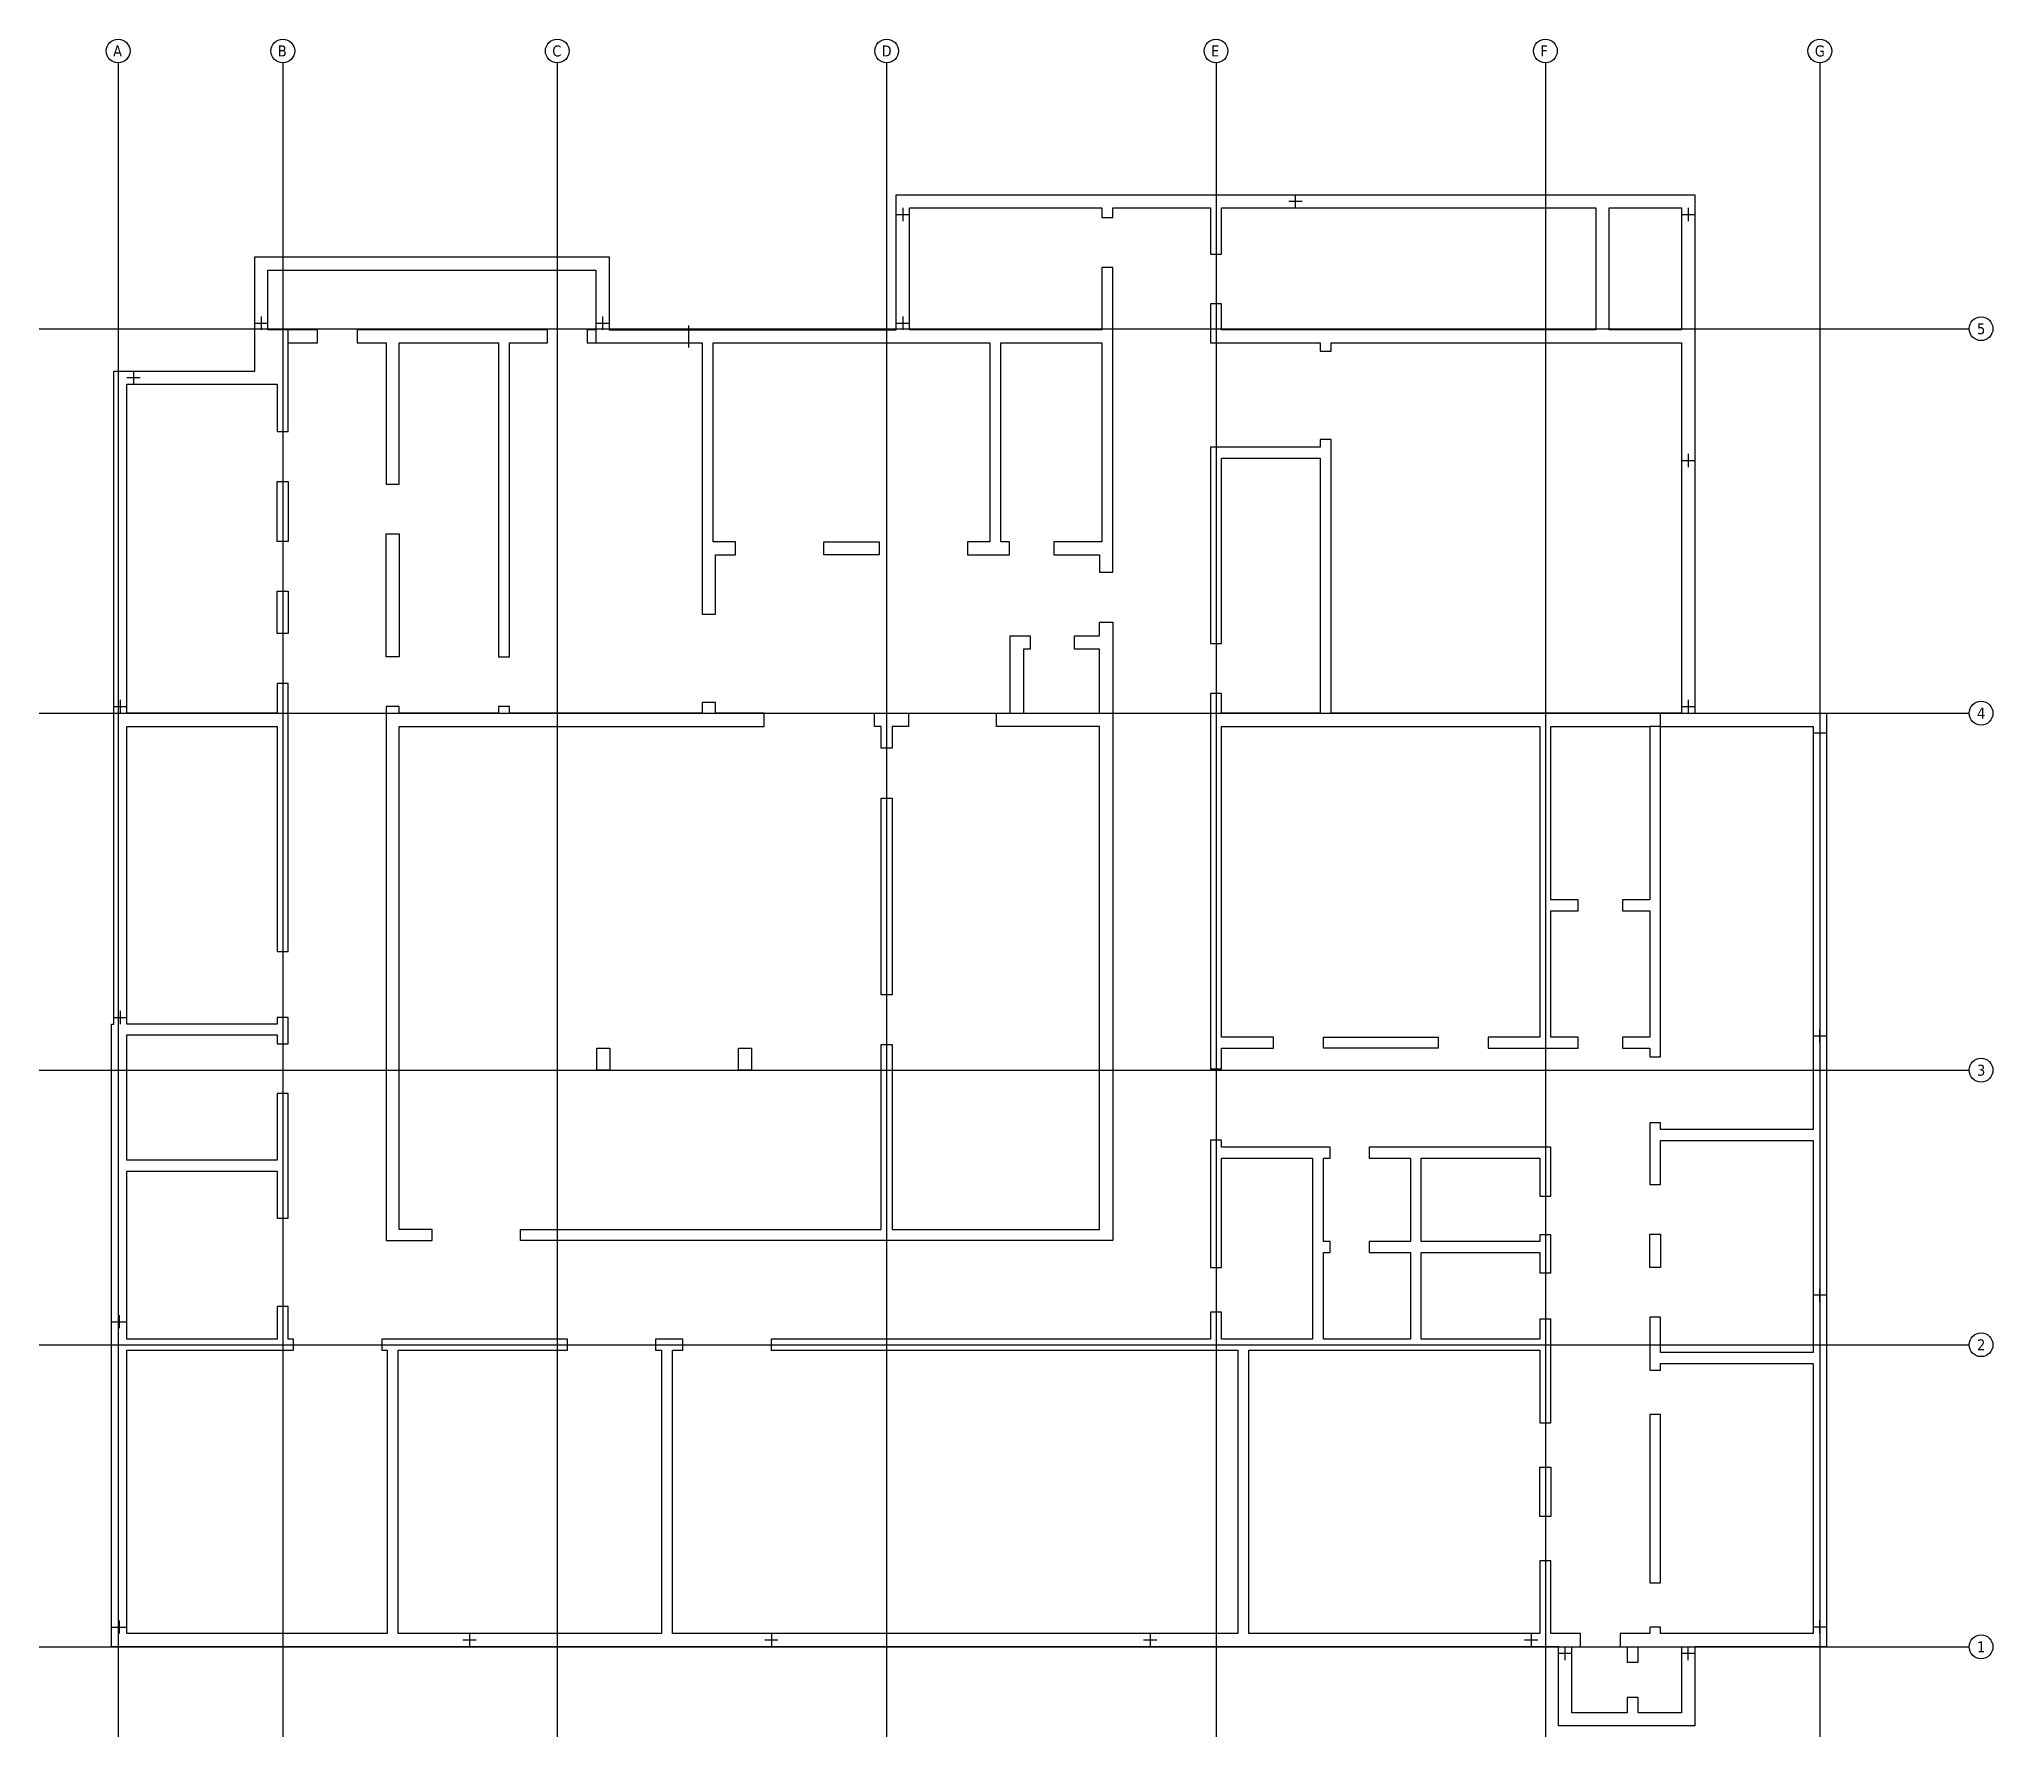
# Model space of a CAD drawing. Extents: x -95 to 84, y 0 to 59.
# Drawn here: x -95.09 to -50.59, y 9.4 to 48.04 of the extents above; entities that cross this region are included whole.
import ezdxf

# ---------------------------------------------------------------- set-up
doc = ezdxf.new("R2010")
doc.units = 0
doc.linetypes.add('AUSGEZOGEN', pattern=[1000.01, 1000, 0.01])
for name, color, linetype in [('ACHSEN', 7, 'Continuous'), ('AFU', 7, 'Continuous'), ('BETON', 7, 'Continuous'), ('SFP_Achsen', 7, 'Continuous')]:
    doc.layers.add(name, color=color, linetype=linetype)
doc.styles.add('helv', font='tahoma.ttf')
doc.linetypes.add('AFU_50K', pattern='A,0.15,["/",Standard,S=0.2,R=0,X=-0.01,Y=-0.1],0.07,["/",Standard,S=0.2,R=0,X=-0.01,Y=-0.1],0.15', length=0.37)
doc.linetypes.add('AFU_50M', pattern='A,0.45,["/",Standard,S=0.2,R=0,X=-0.01,Y=-0.1],0.07,["/",Standard,S=0.2,R=0,X=-0.01,Y=-0.1],0.45', length=0.97)

msp = doc.modelspace()

# ---------------------------------------------------------------- texts
at = {"layer": 'SFP_Achsen', "color": 6, "linetype": 'AUSGEZOGEN', "style": 'helv'}
for s, p in [('A', (-93.3995, 47.6418)), ('B', (-89.6495, 47.6418)), ('C', (-83.3995, 47.6418)), ('D', (-75.8995, 47.6418)), ('E', (-68.3995, 47.6418)), ('F', (-60.8995, 47.6418)), ('G', (-54.6495, 47.6418)), ('5', (-50.9556, 41.3193)), ('4', (-50.9556, 32.5693)), ('3', (-50.9556, 24.4443)), ('2', (-50.9556, 18.1943)), ('1', (-50.9556, 11.3193))]:
    msp.add_text(s, height=0.25, dxfattribs=at).set_placement(p)

# ---------------------------------------------------------------- blocks, each defined once
blk = doc.blocks.new('2.UG')
at = {"color": 0, "linetype": 'ByBlock', "lineweight": -2}
for points in [[(3.26, 29.035), (3.26, 29.035), (3.26, 31.635), (11.33, 31.635), (11.33, 29.975), (17.87, 29.975), (17.87, 33.05), (36.05, 33.05), (36.05, 21.25), (39.05, 21.25), (39.05, 0), (36.05, 0), (36.05, -1.8), (32.95, -1.8), (32.95, 0), (0, 0), (0, 14.175), (0.05, 14.175), (0.05, 29.035)], [(0.35, 28.735), (3.775, 28.735), (3.775, 27.66), (4.025, 27.66), (4.025, 29.675), (4.69, 29.675), (4.69, 29.975), (3.56, 29.975), (3.56, 31.335), (11.03, 31.335), (11.03, 29.975), (10.83, 29.975), (10.83, 29.675), (13.45, 29.675), (13.45, 23.505), (13.75, 23.505), (13.75, 24.85), (14.21, 24.85), (14.21, 25.15), (13.7, 25.15), (13.7, 29.675), (20, 29.675), (20, 25.15), (19.49, 25.15), (19.49, 24.85), (20.445, 24.85), (20.445, 25.15), (20.25, 25.15), (20.25, 29.675), (22.55, 29.675), (22.55, 25.15), (21.455, 25.15), (21.455, 24.85), (22.5, 24.85), (22.5, 24.455), (22.8, 24.455), (22.8, 31.395), (22.55, 31.395), (22.55, 29.975), (18.17, 29.975), (18.17, 32.75), (22.55, 32.75), (22.55, 32.53), (22.8, 32.53), (22.8, 32.75), (25.025, 32.75), (25.025, 31.7), (25.275, 31.7), (25.275, 32.75), (33.8, 32.75), (33.8, 29.975), (25.275, 29.975), (25.275, 30.565), (25.025, 30.565), (25.025, 29.675), (27.525, 29.675), (27.525, 29.49), (27.775, 29.49), (27.775, 29.675), (35.75, 29.675), (35.75, 21.25), (27.775, 21.25), (27.775, 27.48), (27.525, 27.48), (27.525, 27.3), (25.025, 27.3), (25.025, 22.835), (25.275, 22.835), (25.275, 27.05), (27.525, 27.05), (27.525, 21.25), (25.275, 21.25), (25.275, 21.7), (25.025, 21.7), (25.025, 13.155), (25.275, 13.155), (25.275, 13.625), (26.46, 13.625), (26.46, 13.875), (25.275, 13.875), (25.275, 20.95), (32.525, 20.95), (32.525, 13.875), (31.345, 13.875), (31.345, 13.625), (33.395, 13.625), (33.395, 13.875), (32.775, 13.875), (32.775, 16.75), (33.395, 16.75), (33.395, 17), (32.775, 17), (32.775, 20.95), (35.025, 20.95), (35.025, 17), (34.405, 17), (34.405, 16.75), (35.025, 16.75), (35.025, 13.875), (34.405, 13.875), (34.405, 13.625), (35.025, 13.625), (35.025, 13.425), (35.275, 13.425), (35.275, 20.95), (38.75, 20.95), (38.75, 11.775), (35.275, 11.775), (35.275, 11.925), (35.025, 11.925), (35.025, 10.525), (35.275, 10.525), (35.275, 11.525), (38.75, 11.525), (38.75, 6.7), (35.275, 6.7), (35.275, 7.5), (35.025, 7.5), (35.025, 6.3), (35.275, 6.3), (35.275, 6.45), (38.75, 6.45), (38.75, 0.3), (35.275, 0.3), (35.275, 0.45), (35.025, 0.45), (35.025, 0.3), (34.35, 0.3), (34.35, 0), (34.515, 0), (34.515, -0.35), (34.765, -0.35), (34.765, 0), (35.75, 0), (35.75, -1.5), (34.765, -1.5), (34.765, -1.15), (34.515, -1.15), (34.515, -1.5), (33.25, -1.5), (33.25, 0), (33.45, 0), (33.45, 0.3), (32.775, 0.3), (32.775, 1.955), (32.525, 1.955), (32.525, 0.3), (25.9, 0.3), (25.9, 6.75), (32.525, 6.75), (32.525, 5.1), (32.775, 5.1), (32.775, 7.46), (32.525, 7.46), (32.525, 7), (29.825, 7), (29.825, 8.975), (32.525, 8.975), (32.525, 8.51), (32.775, 8.51), (32.775, 9.375), (32.525, 9.375), (32.525, 9.225), (29.825, 9.225), (29.825, 11.125), (32.525, 11.125), (32.525, 10.26), (32.775, 10.26), (32.775, 11.375), (28.635, 11.375), (28.635, 11.125), (29.575, 11.125), (29.575, 9.225), (28.635, 9.225), (28.635, 8.975), (29.575, 8.975), (29.575, 7), (27.6, 7), (27.6, 8.975), (27.75, 8.975), (27.75, 9.225), (27.6, 9.225), (27.6, 11.125), (27.75, 11.125), (27.75, 11.375), (25.275, 11.375), (25.275, 11.53), (25.025, 11.53), (25.025, 8.63), (25.275, 8.63), (25.275, 11.125), (27.35, 11.125), (27.35, 7), (25.275, 7), (25.275, 7.62), (25.025, 7.62), (25.025, 7), (15.02, 7), (15.02, 6.75), (25.65, 6.75), (25.65, 0.3), (12.775, 0.3), (12.775, 6.75), (13.01, 6.75), (13.01, 7), (12.39, 7), (12.39, 6.75), (12.525, 6.75), (12.525, 0.3), (6.525, 0.3), (6.525, 6.75), (10.38, 6.75), (10.38, 7), (6.155, 7), (6.155, 6.75), (6.275, 6.75), (6.275, 0.3), (0.35, 0.3), (0.35, 6.75), (4.145, 6.75), (4.145, 7), (4.025, 7), (4.025, 7.745), (3.775, 7.745), (3.775, 7), (0.35, 7), (0.35, 10.825), (3.775, 10.825), (3.775, 9.755), (4.025, 9.755), (4.025, 12.59), (3.775, 12.59), (3.775, 11.075), (0.35, 11.075), (0.35, 13.925), (3.775, 13.925), (3.775, 13.725), (4.025, 13.725), (4.025, 14.325), (3.775, 14.325), (3.775, 14.175), (0.35, 14.175), (0.35, 20.95), (3.775, 20.95), (3.775, 15.825), (4.025, 15.825), (4.025, 21.925), (3.775, 21.925), (3.775, 21.25), (0.35, 21.25), (0.35, 28.735)], [(9.93, 29.975), (5.59, 29.975), (5.59, 29.675), (6.25, 29.675), (6.25, 26.465), (6.55, 26.465), (6.55, 29.675), (8.81, 29.675), (8.81, 22.535), (9.06, 22.535), (9.06, 29.675), (9.93, 29.675), (9.93, 29.975)], [(0.05, 29.035), (3.26, 29.035)], [(9.31, 9.5), (17.525, 9.5), (17.525, 13.705), (17.775, 13.705), (17.775, 9.5), (22.5, 9.5), (22.5, 20.95), (20.155, 20.95), (20.155, 21.25), (20.465, 21.25), (20.465, 23.01), (20.915, 23.01), (20.915, 22.71), (20.765, 22.71), (20.765, 21.25), (22.5, 21.25), (22.5, 22.71), (21.925, 22.71), (21.925, 23.01), (22.5, 23.01), (22.5, 23.32), (22.8, 23.32), (22.8, 9.25), (9.31, 9.25), (9.31, 9.5)], [(6.25, 21.4), (6.25, 9.25), (7.3, 9.25), (7.3, 9.5), (6.55, 9.5), (6.55, 20.95), (14.86, 20.95), (14.86, 21.25), (13.75, 21.25), (13.75, 21.495), (13.45, 21.495), (13.45, 21.25), (9.06, 21.25), (9.06, 21.4), (8.81, 21.4), (8.81, 21.25), (6.55, 21.25), (6.55, 21.4), (6.25, 21.4)], [(17.37, 21.25), (18.145, 21.25), (18.145, 20.95), (17.775, 20.95), (17.775, 20.45), (17.525, 20.45), (17.525, 20.95), (17.37, 20.95), (17.37, 21.25)]]:
    blk.add_lwpolyline(points, dxfattribs=at)
for points in [[(34.1, 32.75), (35.75, 32.75), (35.75, 29.975), (34.1, 29.975)], [(3.775, 26.525), (4.025, 26.525), (4.025, 25.16), (3.775, 25.16)], [(6.25, 25.33), (6.55, 25.33), (6.55, 22.535), (6.25, 22.535)], [(16.22, 25.15), (17.48, 25.15), (17.48, 24.85), (16.22, 24.85)], [(3.775, 24.025), (4.025, 24.025), (4.025, 23.06), (3.775, 23.06)], [(17.525, 19.315), (17.775, 19.315), (17.775, 14.84), (17.525, 14.84)], [(27.595, 13.875), (30.21, 13.875), (30.21, 13.625), (27.595, 13.625)], [(11.05, 13.625), (11.35, 13.625), (11.35, 13.125), (11.05, 13.125)], [(14.275, 13.625), (14.575, 13.625), (14.575, 13.125), (14.275, 13.125)], [(35.025, 9.39), (35.275, 9.39), (35.275, 8.635), (35.025, 8.635)], [(35.275, 5.29), (35.025, 5.29), (35.025, 1.46), (35.275, 1.46)], [(32.525, 4.09), (32.775, 4.09), (32.775, 2.965), (32.525, 2.965)]]:
    blk.add_lwpolyline(points, close=True, dxfattribs=at)

# ---------------------------------------------------------------- linework, layer by layer
at = {"layer": 'ACHSEN', "color": 140, "linetype": 'AUSGEZOGEN'}
for p, q in [((-93.2855, 47.4957), (-93.2855, 9.3955)), ((-89.5355, 47.4957), (-89.5355, 9.3955)), ((-83.2855, 47.4957), (-83.2855, 9.3955)), ((-75.7855, 47.4957), (-75.7855, 9.3955)), ((-68.2855, 47.4957), (-68.2855, 9.3955)), ((-60.7855, 47.4957), (-60.7855, 9.3955)), ((-54.5355, 47.4957), (-54.5355, 9.3955)), ((-95.0855, 41.4455), (-51.1355, 41.4455)), ((-80.2955, 41.5205), (-80.2955, 41.0205)), ((-95.0855, 32.6955), (-51.1355, 32.6955)), ((-95.0855, 24.5705), (-51.1355, 24.5705)), ((-95.0855, 18.3205), (-51.1355, 18.3205)), ((-95.0855, 11.4455), (-51.1355, 11.4455))]:
    msp.add_line(p, q, dxfattribs=at)
at = {"layer": 'AFU', "color": 8, "linetype": 'AFU_50M'}
for p, q in [((-66.4755, 44.1955), (-66.4755, 44.4955)), ((-75.5655, 44.0455), (-75.2655, 44.0455)), ((-57.6855, 44.0455), (-57.3855, 44.0455)), ((-90.1755, 41.5706), (-89.8755, 41.5706)), ((-90.1755, 41.5705), (-89.8755, 41.5705)), ((-82.4055, 41.5705), (-82.1055, 41.5705)), ((-82.4055, 41.5705), (-82.1055, 41.5705)), ((-75.5655, 41.5705), (-75.2655, 41.5705)), ((-92.9355, 40.4805), (-92.9355, 40.1805)), ((-57.6855, 38.4455), (-57.3855, 38.4455)), ((-93.3855, 32.8455), (-93.0855, 32.8455)), ((-93.3855, 32.8455), (-93.0855, 32.8455)), ((-57.6855, 32.8455), (-57.3855, 32.8455)), ((-57.6855, 32.8455), (-57.3855, 32.8455)), ((-54.6855, 32.2455), (-54.3855, 32.2455)), ((-93.3855, 25.7705), (-93.0855, 25.7705)), ((-54.3855, 25.3455), (-54.6855, 25.3455)), ((-54.3855, 19.4455), (-54.6855, 19.4455)), ((-93.4355, 18.8455), (-93.0855, 18.8455)), ((-93.4355, 11.8955), (-93.0855, 11.8955)), ((-85.2855, 11.7455), (-85.2855, 11.4455)), ((-78.4105, 11.7455), (-78.4105, 11.4455)), ((-69.7855, 11.7455), (-69.7855, 11.4455)), ((-61.1105, 11.7455), (-61.1105, 11.4455)), ((-54.3855, 11.8955), (-54.6855, 11.8955)), ((-60.1855, 11.2955), (-60.4855, 11.2955)), ((-57.3855, 11.2955), (-57.6855, 11.2955))]:
    msp.add_line(p, q, dxfattribs=at)
at = {"layer": 'AFU', "color": 1, "linetype": 'AUSGEZOGEN'}
for p, q in [((-75.4155, 44.1955), (-75.4155, 43.8955)), ((-66.6255, 44.3455), (-66.3255, 44.3455)), ((-57.5355, 44.1955), (-57.5355, 43.8955)), ((-90.0255, 41.7206), (-90.0255, 41.4206)), ((-90.0255, 41.7205), (-90.0255, 41.4205)), ((-82.2555, 41.7205), (-82.2555, 41.4205)), ((-82.2555, 41.7205), (-82.2555, 41.4205)), ((-75.4155, 41.7205), (-75.4155, 41.4205)), ((-92.7855, 40.3305), (-93.0855, 40.3305)), ((-57.5355, 38.5955), (-57.5355, 38.2955)), ((-93.2355, 32.9955), (-93.2355, 32.6955)), ((-93.2355, 32.9955), (-93.2355, 32.6955)), ((-57.5355, 32.9955), (-57.5355, 32.6955)), ((-57.5355, 32.9955), (-57.5355, 32.6955)), ((-54.5355, 32.3955), (-54.5355, 32.0955)), ((-93.2355, 25.9205), (-93.2355, 25.6205)), ((-54.5355, 25.1955), (-54.5355, 25.4955)), ((-54.5355, 19.2955), (-54.5355, 19.5955)), ((-93.2605, 18.9955), (-93.2605, 18.6955)), ((-93.2605, 12.0455), (-93.2605, 11.7455)), ((-54.5355, 11.7455), (-54.5355, 12.0455)), ((-85.1355, 11.5955), (-85.4355, 11.5955)), ((-78.2605, 11.5955), (-78.5605, 11.5955)), ((-69.6355, 11.5955), (-69.9355, 11.5955)), ((-60.9605, 11.5955), (-61.2605, 11.5955)), ((-60.3355, 11.1455), (-60.3355, 11.4455)), ((-57.5355, 11.1455), (-57.5355, 11.4455))]:
    msp.add_line(p, q, dxfattribs=at)
at = {"layer": 'AFU', "color": 8, "linetype": 'AFU_50K'}
for p, q in [((-89.4105, 41.1205), (-89.4105, 41.4205)), ((-82.4055, 41.4205), (-82.4055, 41.1205)), ((-58.1605, 32.3955), (-58.1605, 32.6955)), ((-58.1605, 32.3955), (-58.4105, 32.3955))]:
    msp.add_line(p, q, dxfattribs=at)
at = {"layer": 'SFP_Achsen', "color": 7, "linetype": 'AUSGEZOGEN'}
for centre in [(-93.2855, 47.7662), (-89.5355, 47.7662), (-83.2855, 47.7662), (-75.7855, 47.7662), (-68.2855, 47.7662), (-60.7855, 47.7662), (-54.5355, 47.7662), (-50.865, 41.4455), (-50.865, 32.6955), (-50.865, 24.5705), (-50.865, 18.3205), (-50.865, 11.4455)]:
    msp.add_circle(centre, 0.2705, dxfattribs=at)

# ---------------------------------------------------------------- block references
at = {"layer": 'BETON', "color": 6, "linetype": 'AUSGEZOGEN'}
msp.add_blockref('2.UG', (-93.4355, 11.4455), dxfattribs=at)

msp.set_redraw_order([(e.dxf.handle, doc.entitydb.next_handle()) for e in msp.query("TEXT MTEXT ATTDEF DIMENSION ARC_DIMENSION")])  # texts and dimensions are drawn at this point

doc.saveas('drawing.dxf')
